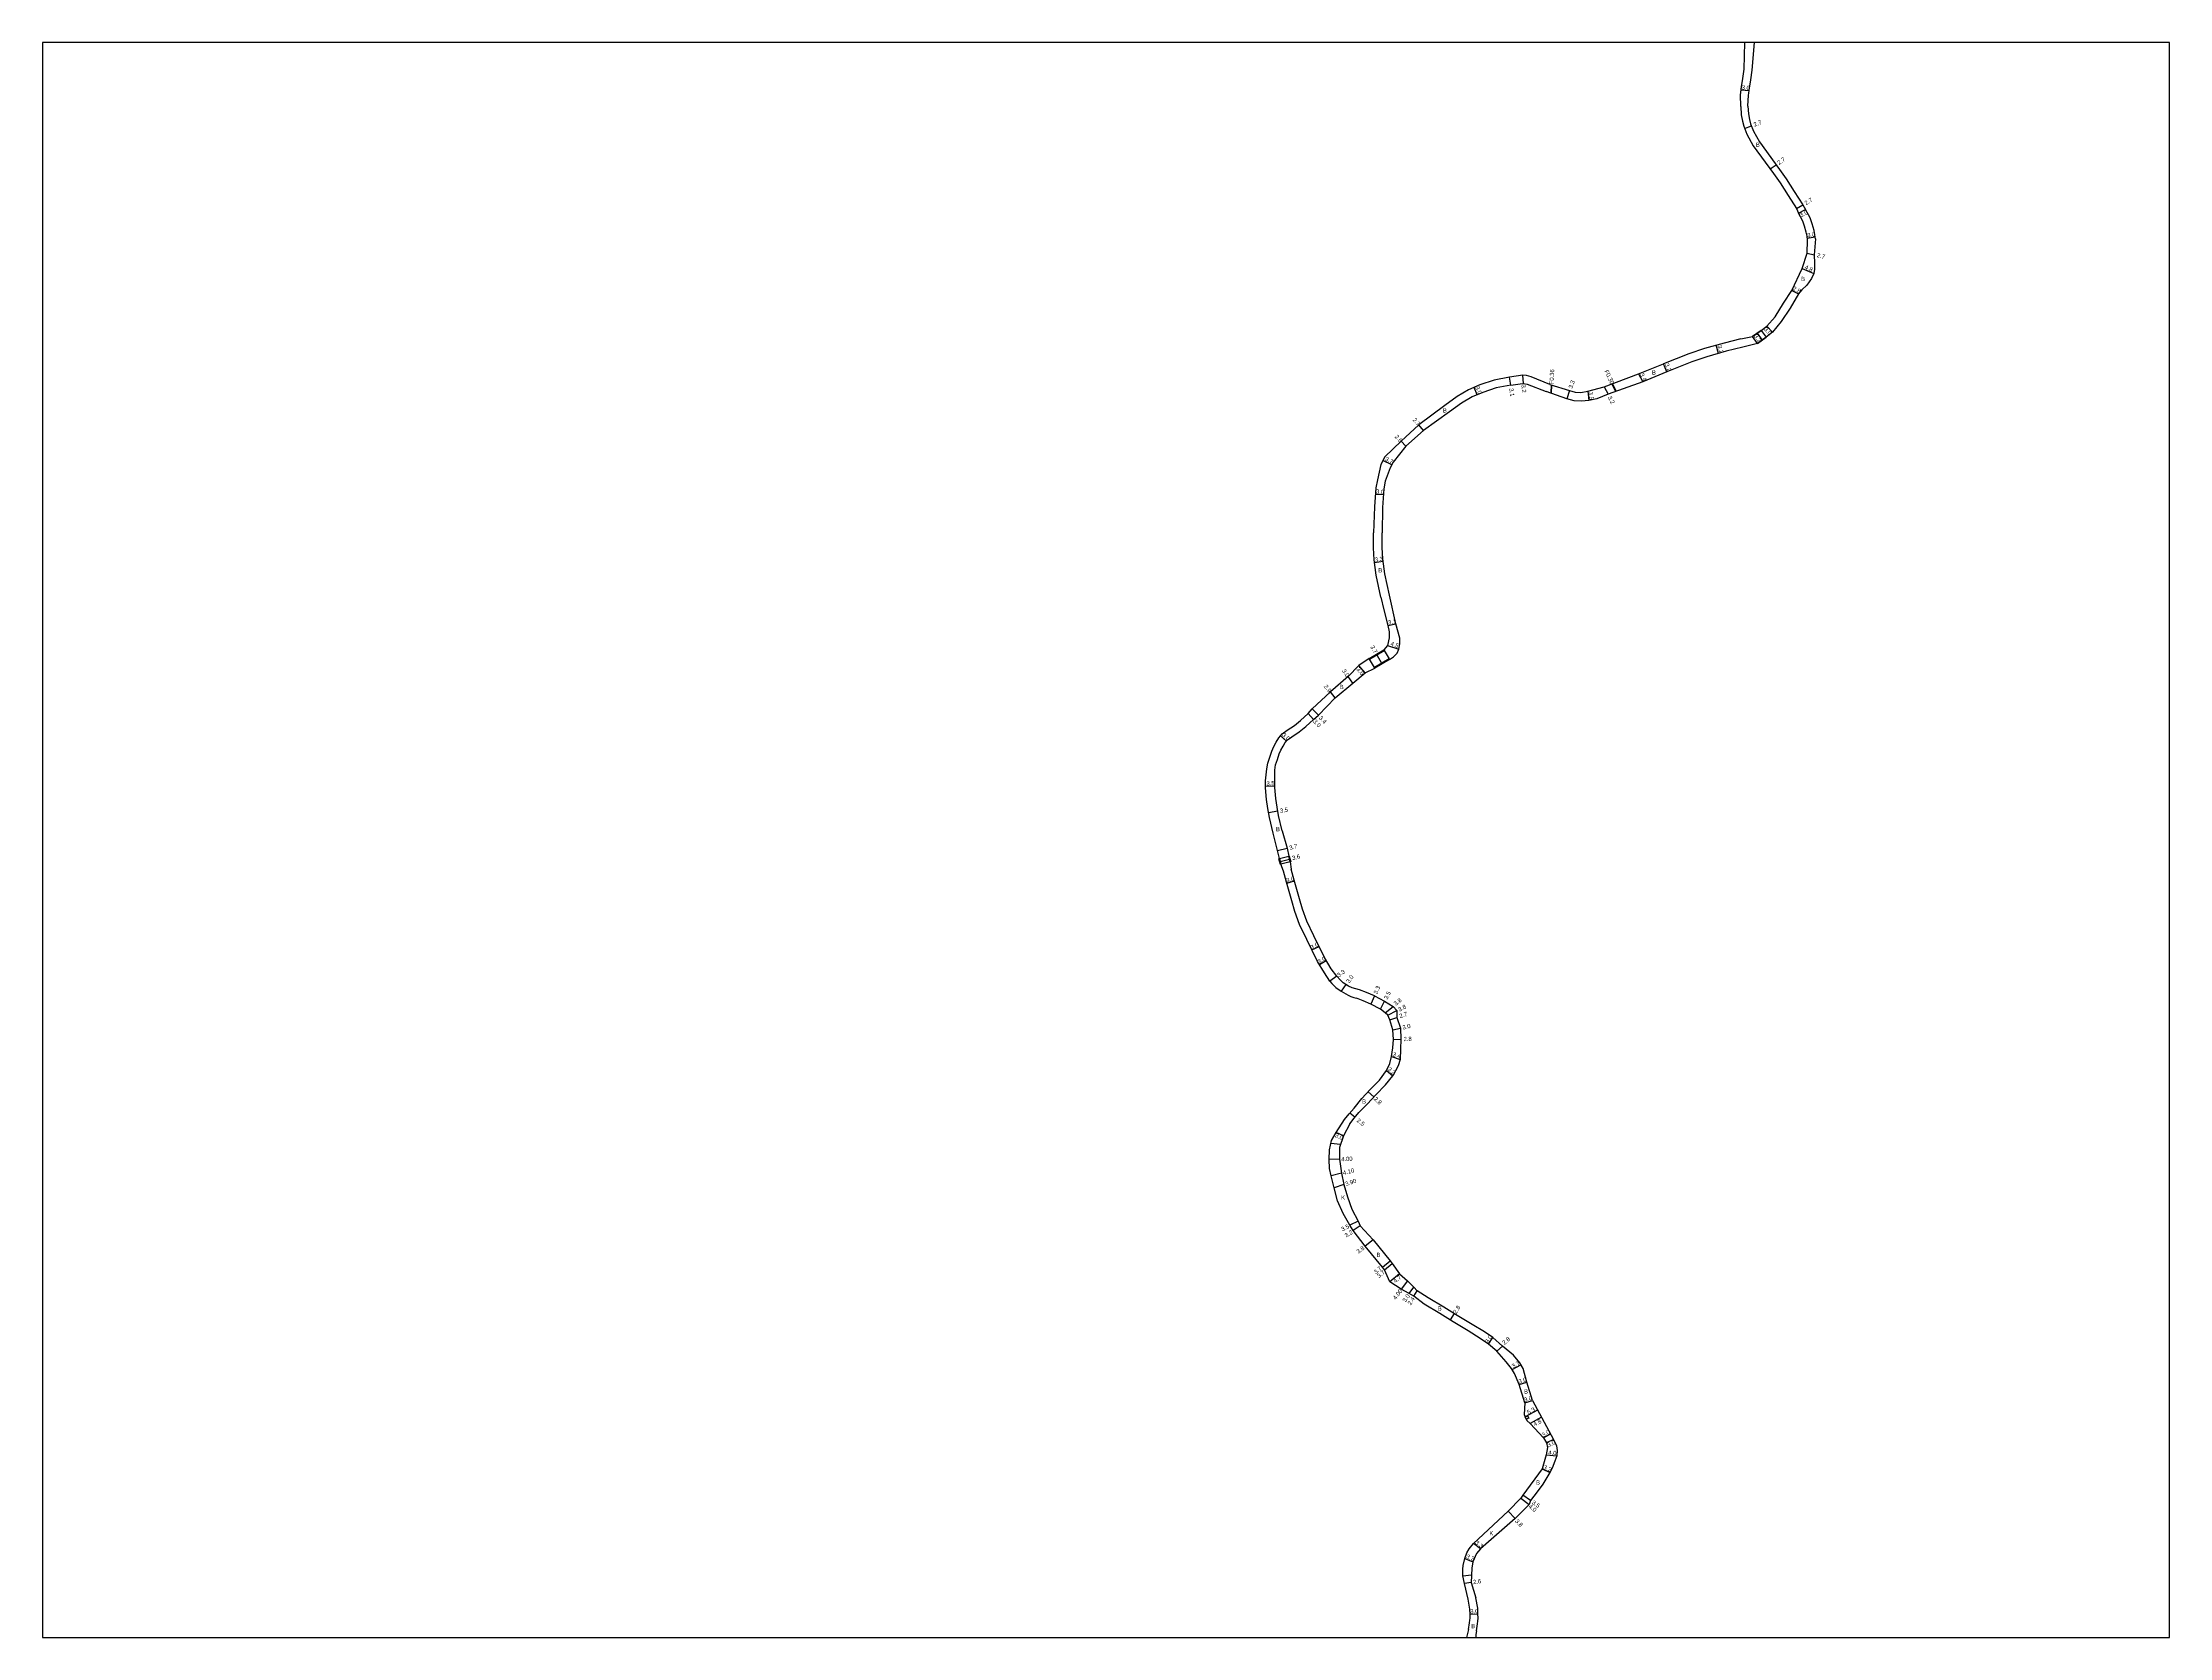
# Model space of a CAD drawing. Header units: metres. Extents: x 4000 to 8000, y -96000 to -93000.
# Drawn here: x 4000 to 4800, y -94800 to -94200 of the extents above; entities that cross this region are included whole.
import ezdxf

# ---------------------------------------------------------------- set-up
doc = ezdxf.new("R2010")
doc.units = ezdxf.units.M
doc.header["$LTSCALE"] = 2.5
for name, color, linetype in [('側溝・桝', 7, 'Continuous'), ('図郭', 7, 'Continuous'), ('幅員', 7, 'Continuous'), ('舗装', 7, 'Continuous'), ('道路', 7, 'Continuous')]:
    doc.layers.add(name, color=color, linetype=linetype)
doc.styles.get("Standard").update_dxf_attribs({"font": ''})
doc.styles.get('Standard').set_extended_font_data('@MS PGothic')

msp = doc.modelspace()

# ---------------------------------------------------------------- linework, layer by layer
at = {"layer": '側溝・桝'}
for points in [[(4567.38, -94328.78), (4567.26, -94331.83)], [(4567.62, -94331.96), (4567.74, -94328.89)], [(4590.27, -94328.39), (4591.64, -94331.31)], [(4591.92, -94331.21), (4590.56, -94328.28)]]:
    msp.add_lwpolyline(points, dxfattribs=at)
msp.add_lwpolyline([(4557.69, -94717), (4558.6, -94716.6), (4559, -94717.51), (4558.08, -94717.91)], close=True, dxfattribs=at)
at = {"layer": '図郭'}
msp.add_lwpolyline([(4000, -94800), (4800, -94800), (4800, -94200), (4000, -94200)], close=True, dxfattribs=at)
at = {"layer": '幅員'}
for points in [[(4638.88, -94217.75), (4641.86, -94218.08)], [(4640.22, -94232.3), (4642.73, -94231.3)], [(4649.82, -94247.57), (4652.01, -94245.99)], [(4659.78, -94262.46), (4662.1, -94261.08)], [(4660.51, -94264.24), (4663.16, -94262.85)], [(4663.78, -94279.21), (4666.4, -94279.89)], [(4663.79, -94273.57), (4666.76, -94273.15)], [(4661.79, -94284.98), (4666.19, -94286.88)], [(4657.95, -94293.31), (4660.49, -94294.51)], [(4644.91, -94309.34), (4646.77, -94311.95)], [(4648.62, -94306.74), (4650.68, -94308.92)], [(4630.4, -94316.95), (4629.54, -94313.87)], [(4552.23, -94328.9), (4551.79, -94325.83)], [(4557.01, -94328.27), (4556.77, -94325.08)], [(4600.33, -94324.59), (4601.87, -94327.62)], [(4610.93, -94323.9), (4609.72, -94320.93)], [(4539.62, -94332.52), (4538.43, -94329.76)], [(4574.38, -94330.92), (4573.32, -94334.04)], [(4581.27, -94331.21), (4581.67, -94334.69)], [(4587.32, -94329.5), (4588.83, -94332.33)], [(4519.39, -94345.96), (4517.68, -94343.87)], [(4512.79, -94351.89), (4511, -94350)], [(4507.48, -94358.9), (4504.18, -94357.21)], [(4501.39, -94369.84), (4504.38, -94370.05)], [(4501, -94395.62), (4504.27, -94395.16)], [(4506.03, -94419.35), (4509.06, -94418.7)], [(4501.83, -94430.35), (4503.68, -94433.5)], [(4505.88, -94426.8), (4510.17, -94428.15)], [(4492.81, -94440.94), (4491.12, -94438.46)], [(4497.44, -94437.12), (4495.13, -94434.36)], [(4486.14, -94446.57), (4484.38, -94444.26)], [(4478.04, -94454.66), (4476, -94452.46)], [(4479.89, -94453.05), (4477.52, -94450.61)], [(4467.9, -94462.8), (4465.67, -94460.79)], [(4463.52, -94479.77), (4460.02, -94479.89)], [(4464.61, -94489.2), (4461.16, -94489.81)], [(4464.51, -94503.99), (4468.1, -94503.11)], [(4465.52, -94508.08), (4469.01, -94507.2)], [(4467.98, -94516.19), (4470.87, -94515.38)], [(4477.45, -94541.37), (4480.14, -94540.04)], [(4480.27, -94546.84), (4482.85, -94545.32)], [(4486.84, -94551.24), (4484.15, -94553.16)], [(4490.2, -94554.4), (4488.45, -94556.84)], [(4500.93, -94558.68), (4499.64, -94561.72)], [(4503.2, -94563.69), (4504.79, -94560.58)], [(4505.04, -94565), (4508.01, -94562.63)], [(4505.96, -94565.92), (4509.35, -94564.2)], [(4506.79, -94567.59), (4509.34, -94566.72)], [(4507.83, -94571.46), (4510.75, -94570.76)], [(4508.14, -94575.08), (4510.94, -94574.97)], [(4507.42, -94581.41), (4510.63, -94582.54)], [(4505.47, -94586.71), (4507.92, -94588.78)], [(4500.7, -94596.63), (4498.65, -94594.72)], [(4493.62, -94604.33), (4491.71, -94602.72)], [(4489.27, -94611.26), (4486.55, -94610.01)], [(4487.88, -94620.1), (4483.88, -94620.25)], [(4488.6, -94625.29), (4484.63, -94626.29)], [(4489.47, -94629.58), (4485.78, -94630.83)], [(4494.86, -94643.33), (4491.76, -94644.95)], [(4495.66, -94645.15), (4492.94, -94646.84)], [(4500.5, -94650.46), (4497.48, -94652.77)], [(4503.98, -94660.65), (4506.87, -94658.33)], [(4504.75, -94661.64), (4507.6, -94659.27)], [(4510.37, -94663.26), (4506.8, -94666.24)], [(4513.44, -94665.84), (4510.98, -94669)], [(4514.06, -94670.63), (4515.77, -94668.16)], [(4515.76, -94671.66), (4516.98, -94669.59)], [(4530.95, -94678.13), (4529.47, -94680.51)], [(4543.81, -94689.63), (4545.49, -94687.15)], [(4547.06, -94692.29), (4549.18, -94690.46)], [(4552.81, -94699.22), (4556.03, -94697.39)], [(4555.43, -94704.79), (4558.3, -94703.93)], [(4557.5, -94711.7), (4560.37, -94710.84)], [(4562.36, -94714.5), (4557.7, -94717.03)], [(4563.8, -94717.16), (4559.58, -94719.45)], [(4567.24, -94723.5), (4564.6, -94724.93)], [(4568.35, -94725.56), (4565.64, -94726.83)], [(4565.6, -94731.32), (4569.59, -94731.61)], [(4564.08, -94736.55), (4566.98, -94737.91)], [(4556.03, -94747.54), (4559.15, -94750.03)], [(4559.63, -94748.45), (4556.77, -94746.43)], [(4553.88, -94755.28), (4551.32, -94752.47)], [(4540.8, -94766.65), (4538.19, -94764.62)], [(4534.96, -94770.27), (4538.01, -94771.55)], [(4537.37, -94779.3), (4534.79, -94779.67)], [(4536.92, -94791.23), (4539.92, -94791.08)]]:
    msp.add_lwpolyline(points, dxfattribs=at)
at = {"layer": '舗装'}
for points in [[(4488.18, -94614.51), (4484.6, -94614.12)], [(4495.66, -94645.15), (4492.94, -94646.84)], [(4559.63, -94748.45), (4556.77, -94746.43)], [(4534.23, -94776.78), (4537.49, -94776.39)]]:
    msp.add_lwpolyline(points, dxfattribs=at)
at = {"layer": '道路'}
for points in [[(4638.77, -94224.04), (4638.71, -94219.72), (4638.77, -94218.78), (4638.89, -94217.7), (4639.07, -94216.52), (4639.3, -94215.15), (4639.59, -94213.54), (4640.03, -94210.08), (4640.31, -94200)], [(4641.46, -94223.88), (4641.71, -94219.85), (4641.76, -94219.03), (4641.86, -94218.1), (4642.03, -94217), (4642.26, -94215.66), (4642.56, -94213.99), (4643.01, -94210.37), (4643.92, -94200)], [(4641.46, -94223.88), (4641.62, -94226.79), (4642.08, -94228.95), (4642.47, -94230.64), (4643.54, -94233.32), (4645.76, -94237.36), (4653.27, -94247.74), (4655.81, -94251.26), (4658.9, -94256.08)], [(4638.77, -94224.04), (4638.94, -94227.15), (4639.45, -94229.53), (4639.88, -94231.45), (4641.09, -94234.48), (4643.47, -94238.81), (4651.08, -94249.32), (4653.58, -94252.78), (4656.63, -94257.54)], [(4656.63, -94257.54), (4659.78, -94262.46), (4660.51, -94264.24)], [(4658.9, -94256.08), (4662.1, -94261.08), (4663.16, -94262.85)], [(4666.87, -94273.9), (4666.64, -94272.31), (4666.33, -94270.7), (4665.62, -94268.2), (4664.81, -94265.99), (4663.16, -94262.85)], [(4663.9, -94274.32), (4663.68, -94272.8), (4663.41, -94271.4), (4662.77, -94269.13), (4662.06, -94267.21), (4660.51, -94264.24)], [(4638.79, -94311.46), (4643.14, -94310.6), (4646.4, -94308.28), (4648.62, -94306.74), (4651.7, -94303.14), (4654.86, -94298.1), (4657.95, -94293.31), (4661.79, -94284.98), (4663.78, -94279.21), (4663.9, -94274.32)], [(4666.87, -94273.9), (4666.4, -94279.89), (4666.55, -94282.99), (4666.49, -94285.29), (4666.19, -94286.88), (4665.34, -94288.83), (4663.61, -94291.25), (4661.73, -94292.99), (4660.49, -94294.51), (4657.3, -94299.9), (4654.01, -94304.93), (4650.68, -94308.92), (4648.26, -94310.88), (4645, -94313.21), (4639.57, -94314.57)], [(4638.79, -94311.46), (4632.46, -94313.05), (4625.09, -94315.12), (4619.23, -94317.07), (4609.72, -94320.93)], [(4646.4, -94308.28), (4643.14, -94310.6)], [(4645, -94313.21), (4648.26, -94310.88)], [(4639.57, -94314.57), (4633.28, -94316.15), (4626.03, -94318.18), (4620.34, -94320.08), (4610.93, -94323.9)], [(4551.79, -94325.83), (4545.97, -94326.97), (4540.63, -94328.82), (4536.35, -94330.66), (4532.04, -94333.21), (4527.41, -94336.51), (4517.68, -94343.87)], [(4566.95, -94328.65), (4559.88, -94325.77), (4558.22, -94325.3), (4556.77, -94325.08), (4551.79, -94325.83)], [(4610.93, -94323.9), (4601.87, -94327.62), (4588.83, -94332.33), (4584.56, -94333.98), (4581.67, -94334.69), (4578.85, -94334.92), (4576.07, -94334.79), (4573.32, -94334.04), (4565.61, -94331.23)], [(4566.95, -94328.65), (4574.38, -94330.92), (4576.46, -94331.48), (4578.55, -94331.66), (4581.27, -94331.21), (4587.32, -94329.5), (4600.33, -94324.59), (4609.72, -94320.93)], [(4552.23, -94328.9), (4546.73, -94329.88), (4541.71, -94331.62), (4537.71, -94333.34), (4533.67, -94335.73), (4529.21, -94338.91), (4519.39, -94345.96)], [(4552.23, -94328.9), (4555.73, -94328.36), (4557.01, -94328.27), (4558.45, -94328.58), (4565.61, -94331.23)], [(4504.88, -94355.85), (4511, -94350), (4517.68, -94343.87)], [(4519.39, -94345.96), (4512.79, -94351.89), (4508.03, -94357.81)], [(4504.88, -94355.85), (4503.43, -94358.69), (4502.07, -94364.54)], [(4508.03, -94357.81), (4506.9, -94360.02), (4505.03, -94365.06)], [(4502.07, -94364.54), (4501.55, -94367.5), (4501.05, -94374.69), (4500.56, -94384.4)], [(4505.03, -94365.06), (4504.53, -94367.87), (4504.04, -94374.86), (4503.86, -94384.4)], [(4503.38, -94408.59), (4501.68, -94400.41), (4500.86, -94394.59), (4500.56, -94390.06), (4500.56, -94384.4)], [(4506.61, -94407.92), (4504.93, -94399.84), (4504.15, -94394.25), (4503.86, -94389.95), (4503.86, -94384.4)], [(4501.1, -94435.3), (4500.97, -94435.08), (4506.5, -94431.85), (4506.62, -94432.07), (4508.2, -94431.04), (4509.48, -94429.75), (4510.17, -94428.15), (4510.54, -94426.21), (4510.53, -94424.04), (4509.06, -94418.7), (4506.61, -94407.92)], [(4503.38, -94408.59), (4504.45, -94413.4), (4506.03, -94419.35), (4506.54, -94421.64), (4506.56, -94423.99), (4505.88, -94426.8), (4504.53, -94428.48), (4504.66, -94428.7), (4499.13, -94431.93), (4499.01, -94431.71)], [(4499.01, -94431.71), (4495.13, -94434.36), (4491.12, -94438.46), (4484.38, -94444.26), (4477.52, -94450.61)], [(4479.89, -94453.05), (4486.14, -94446.57), (4492.81, -94440.94), (4497.44, -94437.12), (4501.1, -94435.3)], [(4460.51, -94473.21), (4460.88, -94471.04), (4461.62, -94468.78), (4462.36, -94466.58), (4463.08, -94464.88), (4464.05, -94463.19), (4464.97, -94461.57), (4466.28, -94460.11), (4468.15, -94458.72), (4470.85, -94456.93), (4473.2, -94455.06), (4476, -94452.46), (4477.52, -94450.61)], [(4463.47, -94473.71), (4463.8, -94471.77), (4464.47, -94469.73), (4465.17, -94467.64), (4465.77, -94466.22), (4466.65, -94464.67), (4467.41, -94463.33), (4468.31, -94462.34), (4469.87, -94461.18), (4472.61, -94459.36), (4475.16, -94457.34), (4478.04, -94454.66), (4479.89, -94453.05)], [(4462.92, -94497.42), (4461.46, -94491.48), (4460.88, -94488.2), (4460.41, -94484.82), (4460.04, -94480.42), (4459.95, -94477.75), (4460.51, -94473.21)], [(4466.32, -94496.59), (4464.89, -94490.75), (4464.33, -94487.65), (4463.89, -94484.44), (4463.54, -94480.21), (4463.45, -94477.82), (4463.47, -94473.71)], [(4466.79, -94511.75), (4465.79, -94509.13), (4465.25, -94507), (4464.51, -94503.99), (4462.92, -94497.42)], [(4466.32, -94496.59), (4468.1, -94503.11), (4468.74, -94506.12), (4469.28, -94508.25), (4469.69, -94510.97)], [(4482.14, -94550.02), (4479.58, -94545.68), (4475.48, -94537.39), (4472.8, -94531.73), (4471.04, -94526.95), (4469.87, -94522.92), (4467.88, -94515.85), (4466.79, -94511.75)], [(4484.73, -94548.5), (4482.22, -94544.25), (4478.18, -94536.09), (4475.57, -94530.57), (4473.9, -94526.01), (4472.76, -94522.1), (4470.78, -94515.05), (4469.69, -94510.97)], [(4484.15, -94553.16), (4482.14, -94550.02)], [(4500.93, -94558.68), (4497.95, -94557.42), (4495.29, -94556.41), (4494.02, -94556.04), (4492.61, -94555.59), (4491.22, -94554.99), (4490.22, -94554.41), (4489.19, -94553.67), (4488.17, -94552.73), (4486.84, -94551.24), (4484.73, -94548.5)], [(4484.15, -94553.16), (4484.89, -94553.97), (4485.67, -94554.74), (4486.5, -94555.47), (4488.45, -94556.84), (4490.15, -94557.93), (4491.14, -94558.41), (4492.15, -94558.84), (4493.19, -94559.22), (4494.24, -94559.55)], [(4499.64, -94561.72), (4496.72, -94560.48), (4494.24, -94559.55)], [(4500.93, -94558.68), (4504.79, -94560.58), (4508.01, -94562.63), (4509.35, -94564.2), (4509.41, -94565.21), (4509.34, -94566.72), (4510.75, -94570.76), (4510.94, -94574.97), (4510.82, -94578.65), (4510.63, -94582.54), (4509.87, -94585), (4507.92, -94588.78)], [(4505.47, -94586.71), (4506.75, -94584.09), (4507.42, -94581.41), (4507.85, -94578.18), (4508.14, -94575.08), (4507.83, -94571.46), (4506.79, -94567.59), (4505.96, -94565.92), (4505.04, -94565), (4503.2, -94563.69), (4499.64, -94561.72)], [(4496.26, -94597.29), (4499.41, -94593.91), (4502.93, -94590.34), (4505.47, -94586.71)], [(4498.31, -94599.2), (4501.43, -94595.85), (4505.07, -94592.16), (4507.92, -94588.78)], [(4489.72, -94605.19), (4491.47, -94603), (4493.29, -94600.84), (4496.26, -94597.29)], [(4491.68, -94606.75), (4493.4, -94604.59), (4495.15, -94602.51), (4498.31, -94599.2)], [(4515.76, -94671.66), (4514.06, -94670.63), (4510.98, -94669), (4506.8, -94666.24), (4504.75, -94661.64), (4503.98, -94660.65), (4497.48, -94652.77), (4492.94, -94646.84), (4491.76, -94644.95), (4489.18, -94640.54), (4487.06, -94635.76), (4485.78, -94630.83), (4484.63, -94626.29), (4484.06, -94623.58), (4483.88, -94620.25), (4484.07, -94616.54), (4484.83, -94613.04), (4486.55, -94610.01), (4489.72, -94605.19)], [(4491.68, -94606.75), (4489.27, -94611.26), (4487.79, -94615.67), (4487.88, -94620.1), (4488.6, -94625.29), (4489.47, -94629.58), (4490.79, -94634.22), (4492.52, -94638.91), (4494.86, -94643.33), (4495.66, -94645.15), (4500.5, -94650.46), (4506.87, -94658.33), (4507.6, -94659.27), (4510.37, -94663.26), (4513.44, -94665.84), (4515.77, -94668.16), (4516.98, -94669.59)], [(4536.28, -94684.68), (4530.6, -94681.21), (4525.59, -94678.1), (4519.62, -94674.64), (4515.76, -94671.66)], [(4537.74, -94682.29), (4532.07, -94678.83), (4527.03, -94675.69), (4521.13, -94672.27), (4516.98, -94669.59)], [(4547.06, -94692.29), (4543.81, -94689.63), (4540.77, -94687.57), (4536.28, -94684.68)], [(4549.18, -94690.46), (4545.49, -94687.15), (4542.4, -94685.05), (4537.74, -94682.29)], [(4553.66, -94700.7), (4552.56, -94698.78), (4550.48, -94696.25), (4547.06, -94692.29)], [(4556.87, -94698.87), (4555.62, -94696.67), (4553.25, -94693.8), (4549.18, -94690.46)], [(4557.5, -94711.7), (4555.43, -94704.79), (4553.66, -94700.7)], [(4560.37, -94710.84), (4558.3, -94703.93), (4556.87, -94698.87)], [(4557.5, -94711.7), (4557.33, -94716.16), (4557.7, -94717.03), (4558.29, -94718.38), (4559.58, -94719.45), (4564.6, -94724.93), (4565.64, -94726.83), (4566.09, -94728.56), (4565.6, -94731.32), (4564.08, -94736.55), (4556.77, -94746.43), (4556.03, -94747.54)], [(4560.37, -94710.84), (4568.35, -94725.56), (4569.45, -94727.91), (4569.76, -94729.61), (4569.59, -94731.61), (4568.88, -94733.73), (4567.79, -94736.32), (4566.98, -94737.91), (4564.28, -94742.34), (4562.15, -94745.27), (4559.63, -94748.45), (4559.15, -94750.03)], [(4559.15, -94750.03), (4553.88, -94755.28), (4540.8, -94766.65), (4539.32, -94768.41), (4538.01, -94771.55), (4537.6, -94773.93), (4537.37, -94779.3), (4539.11, -94785.11)], [(4538.19, -94764.62), (4551.32, -94752.47), (4556.03, -94747.54)], [(4534.23, -94776.78), (4534.2, -94775.6), (4534.19, -94774.32), (4534.4, -94772.9), (4534.96, -94770.27), (4535.69, -94768.19), (4536.54, -94766.68), (4538.19, -94764.62)], [(4536.16, -94785.65), (4534.79, -94779.67), (4534.23, -94776.78)], [(4536.34, -94797.05), (4536.77, -94794.45), (4536.91, -94793.55), (4536.95, -94792.71), (4536.92, -94791.26), (4536.83, -94789.33), (4536.16, -94785.65)], [(4539.31, -94797.54), (4539.74, -94794.92), (4539.9, -94793.86), (4539.96, -94792.76), (4539.92, -94791.15), (4539.81, -94788.99), (4539.11, -94785.11)], [(4536.34, -94797.05), (4535.54, -94800)], [(4539.31, -94797.54), (4539.07, -94798.85), (4539.06, -94799.68), (4539.12, -94800)]]:
    msp.add_lwpolyline(points, dxfattribs=at)
for points in [[(4643.14, -94310.6), (4646.4, -94308.28), (4648.26, -94310.88), (4645, -94313.21)], [(4499.13, -94431.93), (4499.01, -94431.71), (4504.53, -94428.48), (4504.66, -94428.7)], [(4499.13, -94431.93), (4504.66, -94428.7), (4506.5, -94431.85), (4500.97, -94435.08)], [(4506.5, -94431.85), (4506.62, -94432.07), (4501.1, -94435.3), (4500.97, -94435.08)], [(4465.79, -94509.13), (4465.59, -94509.18), (4465.05, -94507.05), (4465.25, -94507)], [(4468.74, -94506.12), (4469.28, -94508.25), (4465.79, -94509.13), (4465.25, -94507)], [(4468.74, -94506.12), (4468.93, -94506.07), (4469.47, -94508.2), (4469.28, -94508.25)]]:
    msp.add_lwpolyline(points, close=True, dxfattribs=at)

# ---------------------------------------------------------------- texts
at = {"layer": '側溝・桝'}
for s, rotation, p in [('F0.36', 87.80967, (4568.39, -94328.58)), ('F0.30', 295.04178, (4587.4, -94323.62))]:
    msp.add_text(s, height=1.6, rotation=rotation, dxfattribs=at).set_placement(p)
at = {"layer": '幅員'}
for s, rotation, p in [('3.0', 353.70644, (4639, -94217.6)), ('2.7', 21.71336, (4643.95, -94231.68)), ('2.7', 35.90467, (4653.17, -94246.09)), ('3.0', 27.62724, (4661.45, -94265.82)), ('2.7', 30.78412, (4663.34, -94261.23)), ('3.0', 8.01918, (4663.85, -94273.33)), ('2.7', 345.51721, (4667.26, -94280.67)), ('4.8', 336.64376, (4662.63, -94285.1)), ('2.8', 334.68233, (4658.09, -94293.09)), ('3.2', 305.53768, (4643.6, -94310.49)), ('3.0', 313.25209, (4647.32, -94307.99)), ('3.2', 285.66501, (4629.96, -94314.06)), ('3.3', 71.26306, (4575.43, -94330.29)), ('3.4', 297.01784, (4600.72, -94324.83)), ('3.2', 292.08405, (4610.13, -94321.05)), ('3.0', 293.34401, (4538.85, -94329.66)), ('3.1', 278.21636, (4551.61, -94330.19)), ('3.2', 274.42755, (4556.25, -94328.71)), ('3.5', 276.6772, (4581.53, -94331.46)), ('3.2', 297.98976, (4588.61, -94333.46)), ('2.7', 309.51486, (4515.22, -94342)), ('2.6', 313.39458, (4508.42, -94348.41)), ('3.7', 332.90862, (4504.75, -94357.16)), ('3.0', 355.98569, (4501.51, -94369.68)), ('3.3', 7.9895, (4501.22, -94395.39)), ('3.1', 12.12138, (4506.24, -94419)), ('3.7', 300.29124, (4499.34, -94427.38)), ('4.5', 342.51987, (4506.86, -94426.84)), ('3.0', 304.21444, (4488.65, -94436.35)), ('3.6', 309.89523, (4494.06, -94435.84)), ('2.9', 307.16625, (4481.85, -94442.29)), ('3.0', 312.8789, (4477.78, -94455.56)), ('3.4', 314.0108, (4479.91, -94454.23)), ('3.0', 317.97163, (4466.05, -94460.71)), ('3.5', 2.03022, (4460.39, -94479.51)), ('3.5', 10.13791, (4465.57, -94489.84)), ('3.7', 13.72804, (4469.16, -94503.75)), ('3.6', 14.20677, (4470.19, -94507.62)), ('3.0', 15.71309, (4467.99, -94516.01)), ('3.0', 26.30734, (4477.43, -94541.22)), ('3.0', 30.50761, (4480.22, -94546.64)), ('3.3', 35.46704, (4487.57, -94551.7)), ('3.0', 54.23805, (4491.48, -94554.01)), ('3.3', 67.07959, (4502.03, -94558.13)), ('3.5', 62.87922, (4505.83, -94560.16)), ('3.8', 38.49661, (4508.99, -94562.43)), ('3.8', 26.88912, (4510.36, -94564.6)), ('2.7', 18.68272, (4510.65, -94567.04)), ('3.0', 13.44714, (4511.7, -94571.36)), ('2.8', 2.30661, (4511.95, -94575.69)), ('3.4', 340.62977, (4507.64, -94581.22)), ('3.2', 319.82828, (4505.74, -94586.48)), ('2.8', 316.98291, (4500.58, -94597.61)), ('2.5', 319.95078, (4494.13, -94605.79)), ('3.0', 335.37426, (4485.93, -94611.67)), ('4.00', 2.23508, (4488.47, -94620.86)), ('4.10', 14.10404, (4489.33, -94626.03)), ('3.90', 18.64397, (4490.25, -94630.21)), ('3.5', 27.46572, (4488.93, -94647.25)), ('3.2', 31.85735, (4490.39, -94649.62)), ('3.8', 37.37647, (4494.97, -94655.7)), ('3.7', 38.8566, (4501.49, -94663.41)), ('3.7', 39.7091, (4502.72, -94664.87)), ('4.7', 39.81819, (4508.9, -94666.79)), ('4.00', 52.17025, (4508.98, -94673.11)), ('3.0', 55.17506, (4512.69, -94674.04)), ('2.4', 59.51664, (4514.67, -94675.16)), ('2.8', 58.10959, (4531.79, -94678.37)), ('3.0', 55.88674, (4543.71, -94689.49)), ('2.8', 40.80143, (4549.89, -94690)), ('3.7', 29.72882, (4553.18, -94698.79)), ('3.0', 16.69087, (4555.44, -94704.53)), ('3.0', 16.69087, (4557.5, -94711.44)), ('5.3', 28.48451, (4558.9, -94716.17)), ('4.8', 28.48185, (4561.27, -94720.62)), ('3.0', 28.47022, (4564.46, -94724.69)), ('3.0', 25.18994, (4566.4, -94728.45)), ('3.2', 334.92374, (4564.34, -94736.47)), ('4.0', 355.82449, (4566.32, -94731.21)), ('4.0', 321.47219, (4558.77, -94751.03)), ('3.5', 324.65261, (4560, -94749.58)), ('3.8', 312.33353, (4553.74, -94756.32)), ('3.3', 322.16461, (4538.7, -94764.66)), ('3.3', 337.28559, (4535.36, -94770.1)), ('2.6', 8.27034, (4538.16, -94779.99)), ('3.0', 2.84907, (4537.04, -94790.99))]:
    msp.add_text(s, height=1.6, rotation=rotation, dxfattribs=at).set_placement(p)
at = {"layer": '舗装'}
for s, p in [('B', (4644.45, -94239.25)), ('B', (4661.44, -94289.74)), ('B', (4605.34, -94324.92)), ('B', (4526.7, -94339.18)), ('B', (4502.43, -94399.31)), ('B', (4487.93, -94443.22)), ('B', (4463.92, -94496.7)), ('B', (4496.33, -94599.2)), ('K', (4488.43, -94635.25)), ('B', (4501.74, -94656.86)), ('B', (4524.8, -94677.05)), ('B', (4557.24, -94708.25)), ('B', (4561.77, -94742.51)), ('K', (4544.2, -94761.56)), ('B', (4537.36, -94796.51))]:
    msp.add_text(s, height=1.6, dxfattribs=at).set_placement(p)

doc.saveas('drawing.dxf')
